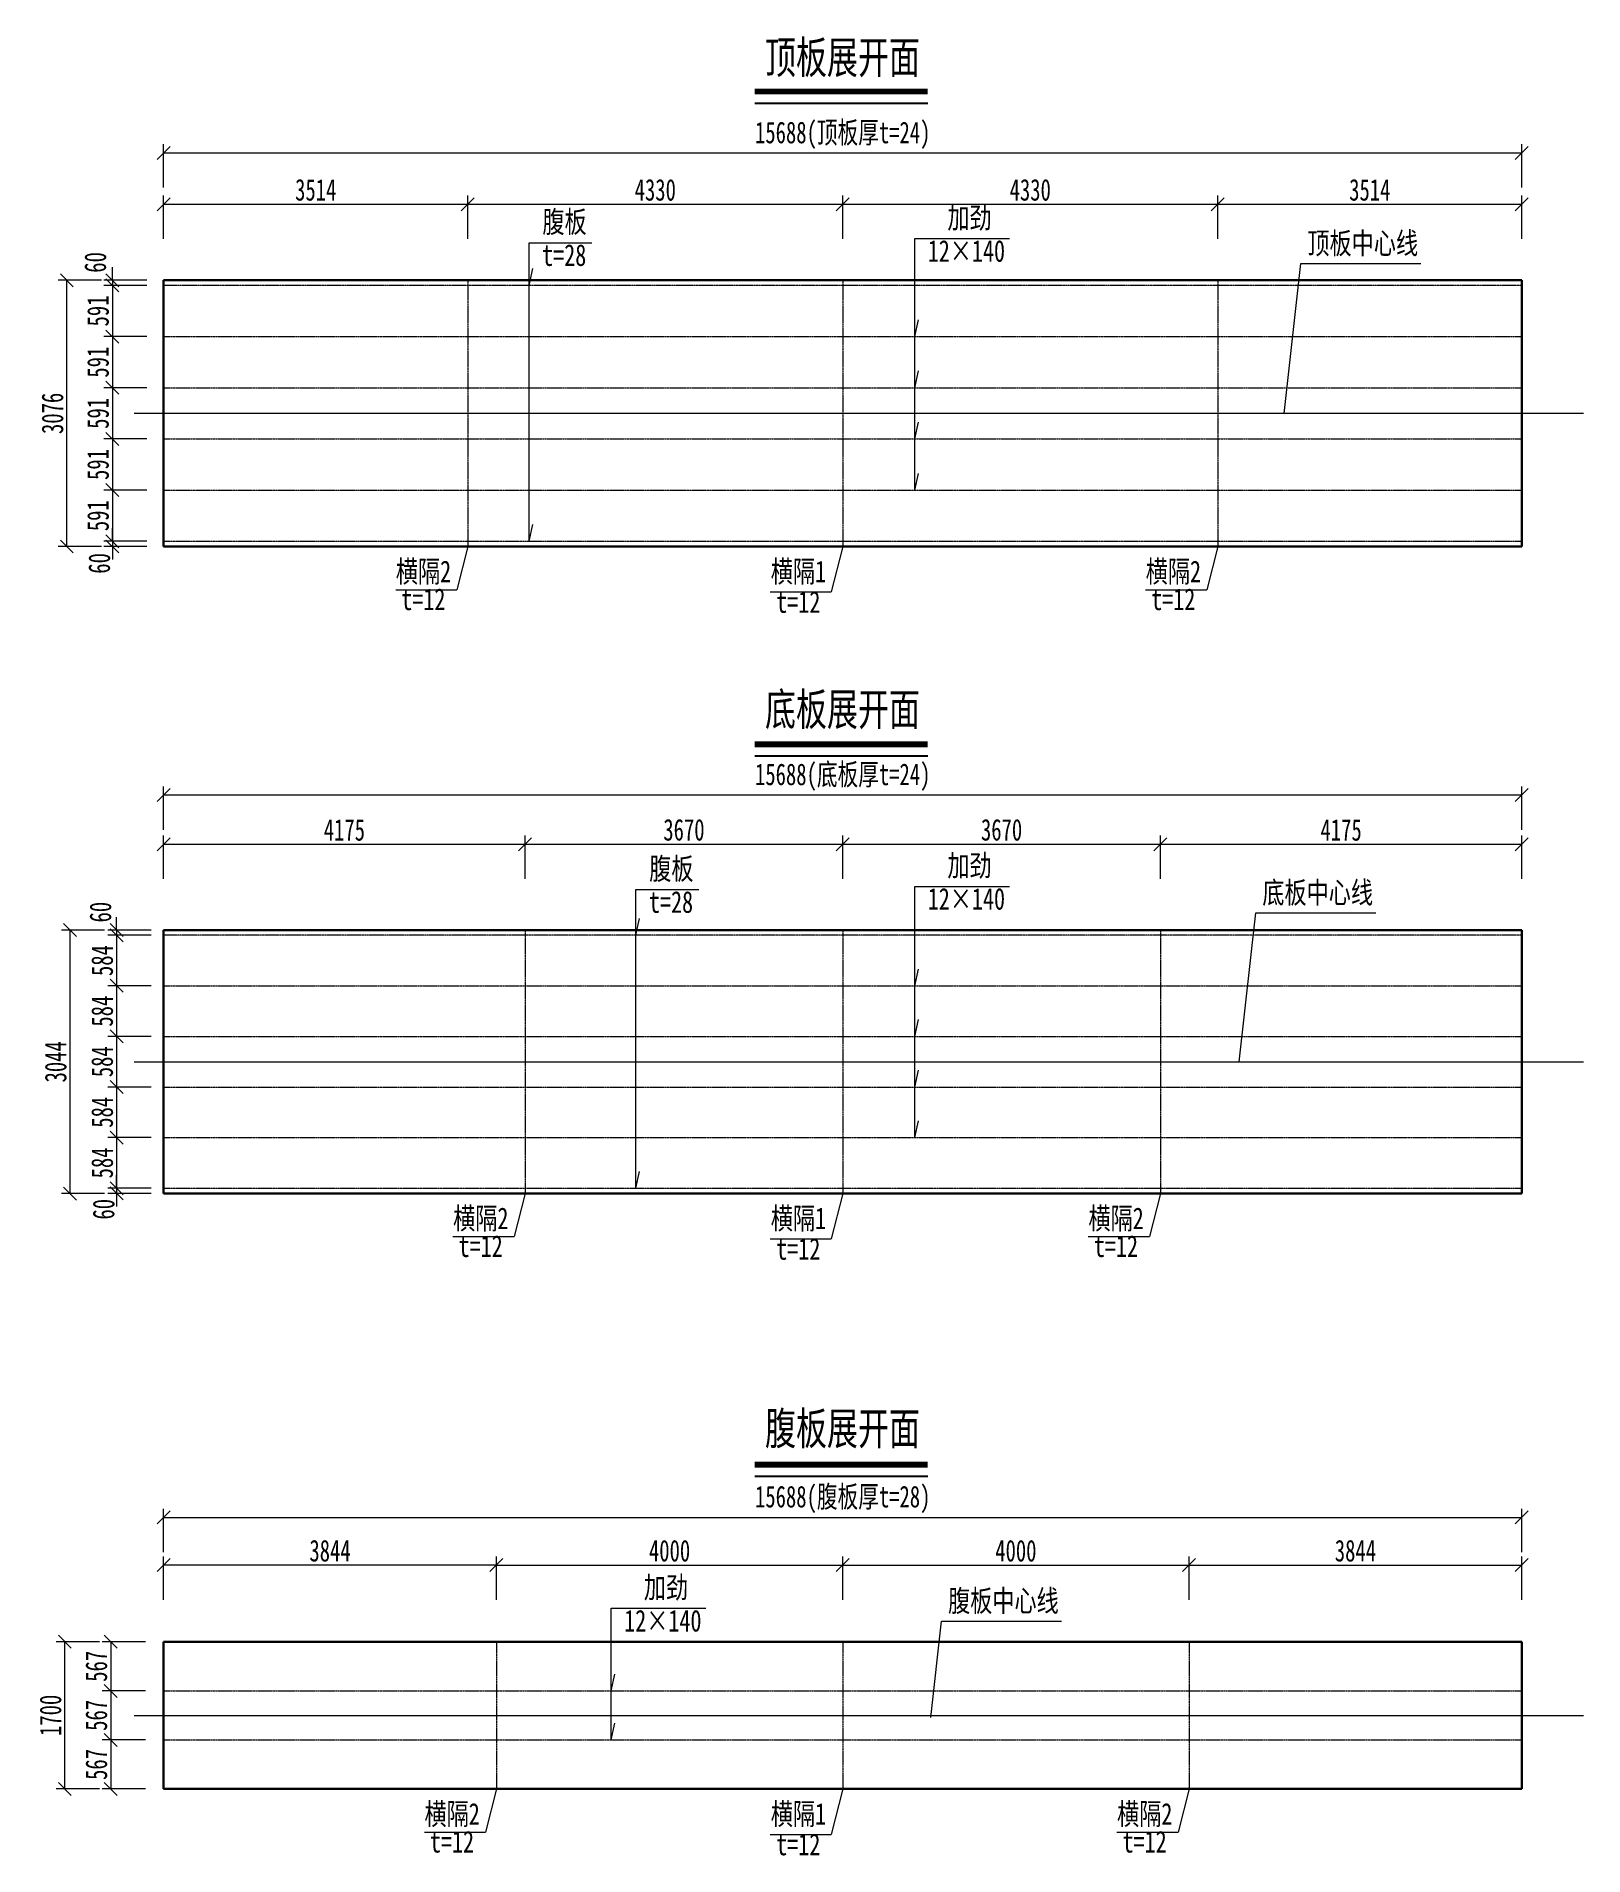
# Model space of a CAD drawing. Header units: millimetres. Extents: x -358959 to 47, y -122282 to 697692.
# Drawn here: x -191402 to -173530, y -17889 to 3127 of the extents above; entities that cross this region are included whole.
import ezdxf
from ezdxf.enums import TextEntityAlignment as Align

# ---------------------------------------------------------------- set-up
doc = ezdxf.new("R2010")
doc.units = ezdxf.units.MM
doc.header["$LTSCALE"] = 2
doc.header["$PDMODE"] = 34
doc.linetypes.add('CENTER2', pattern=[28.575, 19.05, -3.175, 3.175, -3.175])
doc.linetypes.add('DASHED', pattern=[0.75, 0.5, -0.25])
doc.layers.get('Defpoints').update_dxf_attribs({"color": 8, "lineweight": 9})
for name, color, linetype, lineweight in [('中心线', 7, 'CENTER2', 15), ('标注', 4, 'Continuous', 13), ('标注线及字体', 2, 'Continuous', 15), ('桥 构造粗实', 1, 'Continuous', 30), ('虚线', 4, 'DASHED', 15)]:
    doc.layers.add(name, color=color, linetype=linetype, lineweight=lineweight)
doc.styles.add('111', font='仿宋_GB2312.ttf', dxfattribs={"width": 0.7})
doc.styles.add('BM_Anno', font='仿宋_GB2312.ttf', dxfattribs={"width": 0.85})
doc.dimstyles.new('200', dxfattribs={"dimscale": 0, "dimtxt": 2.5, "dimasz": 1.5, "dimexe": 1, "dimexo": 1, "dimgap": 0.4, "dimtad": 1, "dimdec": 0, "dimdsep": 46, "dimtxsty": '111', "dimblk": 'OBLIQUE', "dimcen": 0, "dimclrd": 256, "dimclre": 256, "dimclrt": 256, "dimadec": 4, "dimazin": 0, "dimtfac": 1, "dimtdec": 0, "dimtmove": 2, "dimatfit": 3, "dimfxl": 4, "dimfxlon": 1, "dimtolj": 1, "dimlwd": -1, "dimlwe": -1, "dimarcsym": 0})

msp = doc.modelspace()

# ---------------------------------------------------------------- texts
at = {"layer": '标注', "linetype": 'DASHED', "style": 'BM_Anno', "width": 0.75}
for s, p in [('腹板', (-185557.2, 785.4)), ('加劲', (-180879.3, 833.3)), ('顶板中心线', (-176720.8, 538)), ('t=28', (-185560.3, 400.4)), ('12×140', (-181106, 448.3)), ('横隔2', (-187250.2, -3253.8)), ('横隔1', (-182919.2, -3253.8)), ('横隔2', (-178588.2, -3253.8)), ('t=12', (-187187.3, -3575.4)), ('t=12', (-182856.3, -3606.9)), ('t=12', (-178525.3, -3575.4)), ('加劲', (-180879.3, -6651.2)), ('腹板', (-184323.1, -6687.8)), ('12×140', (-181106, -7036.3)), ('底板中心线', (-177241.4, -6963.1)), ('t=28', (-184326.2, -7072.8)), ('横隔2', (-186588.2, -10727)), ('横隔1', (-182919.2, -10727)), ('横隔2', (-179250.2, -10727)), ('t=12', (-186525.3, -11048.6)), ('t=12', (-182856.3, -11080.1)), ('t=12', (-179187.3, -11048.6)), ('加劲', (-184385.7, -14990.4)), ('腹板中心线', (-180871.5, -15145.1)), ('12×140', (-184612.4, -15375.4)), ('横隔2', (-186919.2, -17607)), ('横隔1', (-182919.2, -17607)), ('横隔2', (-178919.2, -17607)), ('t=12', (-186856.3, -17928.7)), ('t=12', (-182856.3, -17960.1)), ('t=12', (-178856.3, -17928.7))]:
    msp.add_text(s, height=250, dxfattribs=at).set_placement(p, align=Align.BOTTOM_LEFT)
at = {"layer": '标注线及字体', "color": 0, "style": '111', "width": 0.7}
for s, p in [('顶板展开面', (-182091.1, 2890.7)), ('底板展开面', (-182091.1, -4639.6)), ('腹板展开面', (-182091.1, -12948))]:
    msp.add_text(s, height=375, dxfattribs=at).set_placement(p, align=Align.MIDDLE)

# ---------------------------------------------------------------- blocks, each defined once
blk = doc.blocks.new('_Oblique')
at = {"color": 0, "linetype": 'ByBlock', "lineweight": -2}
blk.add_line((-0.5, -0.5), (0.5, 0.5), dxfattribs=at)
blk = doc.blocks.new('*D91')
at = {"layer": 'Defpoints', "color": 0, "ltscale": 5, "transparency": 16777216}
for p in [(-190524, 250), (-189932, 310), (-189932, 250)]:
    blk.add_point(p, dxfattribs=at)
at = {"layer": '标注', "ltscale": 5, "transparency": 16777216}
for p, q in [((-190524, 310), (-190524, 460)), ((-190124, 310), (-190624, 310)), ((-190124, 250), (-190624, 250)), ((-190524, 310), (-190524, 250)), ((-190524, 250), (-190524, 100))]:
    blk.add_line(p, q, dxfattribs=at)
at = {"layer": '标注', "ltscale": 5, "transparency": 16777216, "xscale": 149.9999999999999, "yscale": 149.9999999999999, "zscale": 149.9999999999999}
for p, rotation in [((-190524, 310), 270), ((-190524, 250), 90)]:
    blk.add_blockref('_Oblique', p, dxfattribs=dict(at, rotation=rotation))
at = {"layer": '标注', "ltscale": 5, "transparency": 16777216, "insert": (-190720, 516), "char_height": 250, "attachment_point": 5, "rotation": 90, "style": '111'}
blk.add_mtext('\\A1;60', dxfattribs=at)
blk = doc.blocks.new('*D92')
at = {"layer": 'Defpoints', "color": 0, "ltscale": 5, "transparency": 16777216}
for p in [(-189932, -932), (-190524, -1523), (-189932, -1523)]:
    blk.add_point(p, dxfattribs=at)
at = {"layer": '标注', "ltscale": 5, "transparency": 16777216}
for p, q in [((-190124, -932), (-190624, -932)), ((-190524, -932), (-190524, -1523)), ((-190124, -1523), (-190624, -1523))]:
    blk.add_line(p, q, dxfattribs=at)
at = {"layer": '标注', "ltscale": 5, "transparency": 16777216, "xscale": 149.9999999999999, "yscale": 149.9999999999999, "zscale": 149.9999999999999}
for p, rotation in [((-190524, -932), 90), ((-190524, -1523), 270)]:
    blk.add_blockref('_Oblique', p, dxfattribs=dict(at, rotation=rotation))
at = {"layer": '标注', "ltscale": 5, "transparency": 16777216, "insert": (-190689, -1228), "char_height": 250, "attachment_point": 5, "rotation": 90, "style": '111'}
blk.add_mtext('\\A1;591', dxfattribs=at)
blk = doc.blocks.new('*D93')
at = {"layer": 'Defpoints', "color": 0, "ltscale": 5, "transparency": 16777216}
for p in [(-189932, -1523), (-190524, -2115), (-189932, -2115)]:
    blk.add_point(p, dxfattribs=at)
at = {"layer": '标注', "ltscale": 5, "transparency": 16777216}
for p, q in [((-190124, -1523), (-190624, -1523)), ((-190524, -1523), (-190524, -2115)), ((-190124, -2115), (-190624, -2115))]:
    blk.add_line(p, q, dxfattribs=at)
at = {"layer": '标注', "ltscale": 5, "transparency": 16777216, "xscale": 149.9999999999999, "yscale": 149.9999999999999, "zscale": 149.9999999999999}
for p, rotation in [((-190524, -1523), 90), ((-190524, -2115), 270)]:
    blk.add_blockref('_Oblique', p, dxfattribs=dict(at, rotation=rotation))
at = {"layer": '标注', "ltscale": 5, "transparency": 16777216, "insert": (-190689, -1819), "char_height": 250, "attachment_point": 5, "rotation": 90, "style": '111'}
blk.add_mtext('\\A1;591', dxfattribs=at)
blk = doc.blocks.new('*D94')
at = {"layer": 'Defpoints', "color": 0, "ltscale": 5, "transparency": 16777216}
for p in [(-189932, -2115), (-190524, -2706), (-189932, -2706)]:
    blk.add_point(p, dxfattribs=at)
at = {"layer": '标注', "ltscale": 5, "transparency": 16777216}
for p, q in [((-190124, -2115), (-190624, -2115)), ((-190524, -2115), (-190524, -2706)), ((-190124, -2706), (-190624, -2706))]:
    blk.add_line(p, q, dxfattribs=at)
at = {"layer": '标注', "ltscale": 5, "transparency": 16777216, "xscale": 149.9999999999999, "yscale": 149.9999999999999, "zscale": 149.9999999999999}
for p, rotation in [((-190524, -2115), 90), ((-190524, -2706), 270)]:
    blk.add_blockref('_Oblique', p, dxfattribs=dict(at, rotation=rotation))
at = {"layer": '标注', "ltscale": 5, "transparency": 16777216, "insert": (-190689, -2410), "char_height": 250, "attachment_point": 5, "rotation": 90, "style": '111'}
blk.add_mtext('\\A1;591', dxfattribs=at)
blk = doc.blocks.new('*D95')
at = {"layer": 'Defpoints', "color": 0, "ltscale": 5, "transparency": 16777216}
for p in [(-189932, -2706), (-190524, -2766), (-189932, -2766)]:
    blk.add_point(p, dxfattribs=at)
at = {"layer": '标注', "ltscale": 5, "transparency": 16777216}
for p, q in [((-190124, -2706), (-190624, -2706)), ((-190524, -2706), (-190524, -2556)), ((-190524, -2706), (-190524, -2766)), ((-190124, -2766), (-190624, -2766)), ((-190524, -2766), (-190524, -2916))]:
    blk.add_line(p, q, dxfattribs=at)
at = {"layer": '标注', "ltscale": 5, "transparency": 16777216, "xscale": 149.9999999999999, "yscale": 149.9999999999999, "zscale": 149.9999999999999}
for p, rotation in [((-190524, -2706), 270), ((-190524, -2766), 90)]:
    blk.add_blockref('_Oblique', p, dxfattribs=dict(at, rotation=rotation))
at = {"layer": '标注', "ltscale": 5, "transparency": 16777216, "insert": (-190674, -2961), "char_height": 250, "attachment_point": 5, "rotation": 90, "style": '111'}
blk.add_mtext('\\A1;60', dxfattribs=at)
blk = doc.blocks.new('*D96')
at = {"layer": 'Defpoints', "color": 0, "ltscale": 5, "transparency": 16777216}
for p in [(-191050, 310), (-189932, 310), (-189932, -2766)]:
    blk.add_point(p, dxfattribs=at)
at = {"layer": '标注', "ltscale": 5, "transparency": 16777216}
for p, q in [((-190650, 310), (-191150, 310)), ((-191050, -2766), (-191050, 310)), ((-190650, -2766), (-191150, -2766))]:
    blk.add_line(p, q, dxfattribs=at)
at = {"layer": '标注', "ltscale": 5, "transparency": 16777216, "xscale": 149.9999999999999, "yscale": 149.9999999999999, "zscale": 149.9999999999999}
for p, rotation in [((-191050, 310), 90), ((-191050, -2766), 270)]:
    blk.add_blockref('_Oblique', p, dxfattribs=dict(at, rotation=rotation))
at = {"layer": '标注', "ltscale": 5, "transparency": 16777216, "insert": (-191215, -1228), "char_height": 250, "attachment_point": 5, "rotation": 90, "style": '111'}
blk.add_mtext('\\A1;3076', dxfattribs=at)
blk = doc.blocks.new('*D97')
at = {"layer": 'Defpoints', "color": 0, "ltscale": 5, "transparency": 16777216}
for p in [(-186419, 1188), (-189932, 17), (-186419, 17)]:
    blk.add_point(p, dxfattribs=at)
at = {"layer": '标注', "ltscale": 5, "transparency": 16777216}
for p, q in [((-189932, 788), (-189932, 1288)), ((-186419, 788), (-186419, 1288)), ((-189932, 1188), (-186419, 1188))]:
    blk.add_line(p, q, dxfattribs=at)
at = {"layer": '标注', "ltscale": 5, "transparency": 16777216, "xscale": 149.9999999999999, "yscale": 149.9999999999999, "zscale": 149.9999999999999, "rotation": 180}
blk.add_blockref('_Oblique', (-189932, 1188), dxfattribs=at)
at = {"layer": '标注', "ltscale": 5, "transparency": 16777216, "xscale": 149.9999999999999, "yscale": 149.9999999999999, "zscale": 149.9999999999999}
blk.add_blockref('_Oblique', (-186419, 1188), dxfattribs=at)
at = {"layer": '标注', "ltscale": 5, "transparency": 16777216, "insert": (-188175, 1353), "char_height": 250, "attachment_point": 5, "style": '111'}
blk.add_mtext('\\A1;3514', dxfattribs=at)
blk = doc.blocks.new('*D98')
at = {"layer": 'Defpoints', "color": 0, "ltscale": 5, "transparency": 16777216}
for p in [(-182088, 1188), (-186419, 16), (-182088, -223)]:
    blk.add_point(p, dxfattribs=at)
at = {"layer": '标注', "ltscale": 5, "transparency": 16777216}
for p, q in [((-186419, 788), (-186419, 1288)), ((-182088, 788), (-182088, 1288)), ((-186419, 1188), (-182088, 1188))]:
    blk.add_line(p, q, dxfattribs=at)
at = {"layer": '标注', "ltscale": 5, "transparency": 16777216, "xscale": 149.9999999999999, "yscale": 149.9999999999999, "zscale": 149.9999999999999, "rotation": 180}
blk.add_blockref('_Oblique', (-186419, 1188), dxfattribs=at)
at = {"layer": '标注', "ltscale": 5, "transparency": 16777216, "xscale": 149.9999999999999, "yscale": 149.9999999999999, "zscale": 149.9999999999999}
blk.add_blockref('_Oblique', (-182088, 1188), dxfattribs=at)
at = {"layer": '标注', "ltscale": 5, "transparency": 16777216, "insert": (-184253, 1353), "char_height": 250, "attachment_point": 5, "style": '111'}
blk.add_mtext('\\A1;4330', dxfattribs=at)
blk = doc.blocks.new('*D99')
at = {"layer": 'Defpoints', "color": 0, "ltscale": 5, "transparency": 16777216}
for p in [(-177757, 1188), (-182088, 10), (-177757, 10)]:
    blk.add_point(p, dxfattribs=at)
at = {"layer": '标注', "ltscale": 5, "transparency": 16777216}
for p, q in [((-182088, 788), (-182088, 1288)), ((-177757, 788), (-177757, 1288)), ((-182088, 1188), (-177757, 1188))]:
    blk.add_line(p, q, dxfattribs=at)
at = {"layer": '标注', "ltscale": 5, "transparency": 16777216, "xscale": 149.9999999999999, "yscale": 149.9999999999999, "zscale": 149.9999999999999, "rotation": 180}
blk.add_blockref('_Oblique', (-182088, 1188), dxfattribs=at)
at = {"layer": '标注', "ltscale": 5, "transparency": 16777216, "xscale": 149.9999999999999, "yscale": 149.9999999999999, "zscale": 149.9999999999999}
blk.add_blockref('_Oblique', (-177757, 1188), dxfattribs=at)
at = {"layer": '标注', "ltscale": 5, "transparency": 16777216, "insert": (-179922, 1353), "char_height": 250, "attachment_point": 5, "style": '111'}
blk.add_mtext('\\A1;4330', dxfattribs=at)
blk = doc.blocks.new('*D100')
at = {"layer": 'Defpoints', "color": 0, "ltscale": 5, "transparency": 16777216}
for p in [(-174244, 1188), (-177757, 10), (-174244, 10)]:
    blk.add_point(p, dxfattribs=at)
at = {"layer": '标注', "ltscale": 5, "transparency": 16777216}
for p, q in [((-177757, 788), (-177757, 1288)), ((-174244, 788), (-174244, 1288)), ((-177757, 1188), (-174244, 1188))]:
    blk.add_line(p, q, dxfattribs=at)
at = {"layer": '标注', "ltscale": 5, "transparency": 16777216, "xscale": 149.9999999999999, "yscale": 149.9999999999999, "zscale": 149.9999999999999, "rotation": 180}
blk.add_blockref('_Oblique', (-177757, 1188), dxfattribs=at)
at = {"layer": '标注', "ltscale": 5, "transparency": 16777216, "xscale": 149.9999999999999, "yscale": 149.9999999999999, "zscale": 149.9999999999999}
blk.add_blockref('_Oblique', (-174244, 1188), dxfattribs=at)
at = {"layer": '标注', "ltscale": 5, "transparency": 16777216, "insert": (-176000, 1353), "char_height": 250, "attachment_point": 5, "style": '111'}
blk.add_mtext('\\A1;3514', dxfattribs=at)
blk = doc.blocks.new('*D101')
at = {"layer": 'Defpoints', "color": 0, "ltscale": 5, "transparency": 16777216}
for p in [(-190476, -7257), (-189932, -7197), (-189932, -7257)]:
    blk.add_point(p, dxfattribs=at)
at = {"layer": '标注', "ltscale": 5, "transparency": 16777216}
for p, q in [((-190476, -7197), (-190476, -7047)), ((-190076, -7197), (-190576, -7197)), ((-190076, -7257), (-190576, -7257)), ((-190476, -7197), (-190476, -7257)), ((-190476, -7257), (-190476, -7407))]:
    blk.add_line(p, q, dxfattribs=at)
at = {"layer": '标注', "ltscale": 5, "transparency": 16777216, "xscale": 149.9999999999999, "yscale": 149.9999999999999, "zscale": 149.9999999999999}
for p, rotation in [((-190476, -7197), 270), ((-190476, -7257), 90)]:
    blk.add_blockref('_Oblique', p, dxfattribs=dict(at, rotation=rotation))
at = {"layer": '标注', "ltscale": 5, "transparency": 16777216, "insert": (-190661, -6990), "char_height": 250, "attachment_point": 5, "rotation": 90, "style": '111'}
blk.add_mtext('\\A1;60', dxfattribs=at)
blk = doc.blocks.new('*D102')
at = {"layer": 'Defpoints', "color": 0, "ltscale": 5, "transparency": 16777216}
for p in [(-189932, -7257), (-190476, -7841), (-189932, -7841)]:
    blk.add_point(p, dxfattribs=at)
at = {"layer": '标注', "ltscale": 5, "transparency": 16777216}
for p, q in [((-190076, -7257), (-190576, -7257)), ((-190476, -7257), (-190476, -7841)), ((-190076, -7841), (-190576, -7841))]:
    blk.add_line(p, q, dxfattribs=at)
at = {"layer": '标注', "ltscale": 5, "transparency": 16777216, "xscale": 149.9999999999999, "yscale": 149.9999999999999, "zscale": 149.9999999999999}
for p, rotation in [((-190476, -7257), 90), ((-190476, -7841), 270)]:
    blk.add_blockref('_Oblique', p, dxfattribs=dict(at, rotation=rotation))
at = {"layer": '标注', "ltscale": 5, "transparency": 16777216, "insert": (-190641, -7549), "char_height": 250, "attachment_point": 5, "rotation": 90, "style": '111'}
blk.add_mtext('\\A1;584', dxfattribs=at)
blk = doc.blocks.new('*D103')
at = {"layer": 'Defpoints', "color": 0, "ltscale": 5, "transparency": 16777216}
for p in [(-189932, -9010), (-190476, -9595), (-189932, -9595)]:
    blk.add_point(p, dxfattribs=at)
at = {"layer": '标注', "ltscale": 5, "transparency": 16777216}
for p, q in [((-190076, -9010), (-190576, -9010)), ((-190476, -9010), (-190476, -9595)), ((-190076, -9595), (-190576, -9595))]:
    blk.add_line(p, q, dxfattribs=at)
at = {"layer": '标注', "ltscale": 5, "transparency": 16777216, "xscale": 149.9999999999999, "yscale": 149.9999999999999, "zscale": 149.9999999999999}
for p, rotation in [((-190476, -9010), 90), ((-190476, -9595), 270)]:
    blk.add_blockref('_Oblique', p, dxfattribs=dict(at, rotation=rotation))
at = {"layer": '标注', "ltscale": 5, "transparency": 16777216, "insert": (-190641, -9302), "char_height": 250, "attachment_point": 5, "rotation": 90, "style": '111'}
blk.add_mtext('\\A1;584', dxfattribs=at)
blk = doc.blocks.new('*D104')
at = {"layer": 'Defpoints', "color": 0, "ltscale": 5, "transparency": 16777216}
for p in [(-189932, -9595), (-190476, -10179), (-189932, -10179)]:
    blk.add_point(p, dxfattribs=at)
at = {"layer": '标注', "ltscale": 5, "transparency": 16777216}
for p, q in [((-190076, -9595), (-190576, -9595)), ((-190476, -9595), (-190476, -10179)), ((-190076, -10179), (-190576, -10179))]:
    blk.add_line(p, q, dxfattribs=at)
at = {"layer": '标注', "ltscale": 5, "transparency": 16777216, "xscale": 149.9999999999999, "yscale": 149.9999999999999, "zscale": 149.9999999999999}
for p, rotation in [((-190476, -9595), 90), ((-190476, -10179), 270)]:
    blk.add_blockref('_Oblique', p, dxfattribs=dict(at, rotation=rotation))
at = {"layer": '标注', "ltscale": 5, "transparency": 16777216, "insert": (-190641, -9887), "char_height": 250, "attachment_point": 5, "rotation": 90, "style": '111'}
blk.add_mtext('\\A1;584', dxfattribs=at)
blk = doc.blocks.new('*D105')
at = {"layer": 'Defpoints', "color": 0, "ltscale": 5, "transparency": 16777216}
for p in [(-190476, -10239), (-189932, -10179), (-189932, -10239)]:
    blk.add_point(p, dxfattribs=at)
at = {"layer": '标注', "ltscale": 5, "transparency": 16777216}
for p, q in [((-190476, -10179), (-190476, -10029)), ((-190076, -10179), (-190576, -10179)), ((-190076, -10239), (-190576, -10239)), ((-190476, -10179), (-190476, -10239)), ((-190476, -10239), (-190476, -10389))]:
    blk.add_line(p, q, dxfattribs=at)
at = {"layer": '标注', "ltscale": 5, "transparency": 16777216, "xscale": 149.9999999999999, "yscale": 149.9999999999999, "zscale": 149.9999999999999}
for p, rotation in [((-190476, -10179), 270), ((-190476, -10239), 90)]:
    blk.add_blockref('_Oblique', p, dxfattribs=dict(at, rotation=rotation))
at = {"layer": '标注', "ltscale": 5, "transparency": 16777216, "insert": (-190624, -10422), "char_height": 250, "attachment_point": 5, "rotation": 90, "style": '111'}
blk.add_mtext('\\A1;60', dxfattribs=at)
blk = doc.blocks.new('*D106')
at = {"layer": 'Defpoints', "color": 0, "ltscale": 5, "transparency": 16777216}
for p in [(-191013, -7197), (-189932, -7197), (-189932, -10241)]:
    blk.add_point(p, dxfattribs=at)
at = {"layer": '标注', "ltscale": 5, "transparency": 16777216}
for p, q in [((-190613, -7197), (-191113, -7197)), ((-191013, -10241), (-191013, -7197)), ((-190613, -10241), (-191113, -10241))]:
    blk.add_line(p, q, dxfattribs=at)
at = {"layer": '标注', "ltscale": 5, "transparency": 16777216, "xscale": 149.9999999999999, "yscale": 149.9999999999999, "zscale": 149.9999999999999}
for p, rotation in [((-191013, -7197), 90), ((-191013, -10241), 270)]:
    blk.add_blockref('_Oblique', p, dxfattribs=dict(at, rotation=rotation))
at = {"layer": '标注', "ltscale": 5, "transparency": 16777216, "insert": (-191178, -8719), "char_height": 250, "attachment_point": 5, "rotation": 90, "style": '111'}
blk.add_mtext('\\A1;3044', dxfattribs=at)
blk = doc.blocks.new('*D107')
at = {"layer": 'Defpoints', "color": 0, "ltscale": 5, "transparency": 16777216}
for p in [(-185757, -6206), (-189932, -7524), (-185757, -7524)]:
    blk.add_point(p, dxfattribs=at)
at = {"layer": '标注', "ltscale": 5, "transparency": 16777216}
for p, q in [((-189932, -6606), (-189932, -6106)), ((-189932, -6206), (-185757, -6206)), ((-185757, -6606), (-185757, -6106))]:
    blk.add_line(p, q, dxfattribs=at)
at = {"layer": '标注', "ltscale": 5, "transparency": 16777216, "xscale": 149.9999999999999, "yscale": 149.9999999999999, "zscale": 149.9999999999999, "rotation": 180}
blk.add_blockref('_Oblique', (-189932, -6206), dxfattribs=at)
at = {"layer": '标注', "ltscale": 5, "transparency": 16777216, "xscale": 149.9999999999999, "yscale": 149.9999999999999, "zscale": 149.9999999999999}
blk.add_blockref('_Oblique', (-185757, -6206), dxfattribs=at)
at = {"layer": '标注', "ltscale": 5, "transparency": 16777216, "insert": (-187844, -6041), "char_height": 250, "attachment_point": 5, "style": '111'}
blk.add_mtext('\\A1;4175', dxfattribs=at)
blk = doc.blocks.new('*D108')
at = {"layer": 'Defpoints', "color": 0, "ltscale": 5, "transparency": 16777216}
for p in [(-182088, -6205), (-185757, -7524), (-182088, -7524)]:
    blk.add_point(p, dxfattribs=at)
at = {"layer": '标注', "ltscale": 5, "transparency": 16777216}
for p, q in [((-185757, -6605), (-185757, -6105)), ((-185757, -6205), (-182088, -6205)), ((-182088, -6605), (-182088, -6105))]:
    blk.add_line(p, q, dxfattribs=at)
at = {"layer": '标注', "ltscale": 5, "transparency": 16777216, "xscale": 149.9999999999999, "yscale": 149.9999999999999, "zscale": 149.9999999999999, "rotation": 180}
blk.add_blockref('_Oblique', (-185757, -6205), dxfattribs=at)
at = {"layer": '标注', "ltscale": 5, "transparency": 16777216, "xscale": 149.9999999999999, "yscale": 149.9999999999999, "zscale": 149.9999999999999}
blk.add_blockref('_Oblique', (-182088, -6205), dxfattribs=at)
at = {"layer": '标注', "ltscale": 5, "transparency": 16777216, "insert": (-183922, -6040), "char_height": 250, "attachment_point": 5, "style": '111'}
blk.add_mtext('\\A1;3670', dxfattribs=at)
blk = doc.blocks.new('*D109')
at = {"layer": 'Defpoints', "color": 0, "ltscale": 5, "transparency": 16777216}
for p in [(-178419, -6205), (-182088, -7524), (-178419, -7524)]:
    blk.add_point(p, dxfattribs=at)
at = {"layer": '标注', "ltscale": 5, "transparency": 16777216}
for p, q in [((-182088, -6605), (-182088, -6105)), ((-182088, -6205), (-178419, -6205)), ((-178419, -6605), (-178419, -6105))]:
    blk.add_line(p, q, dxfattribs=at)
at = {"layer": '标注', "ltscale": 5, "transparency": 16777216, "xscale": 149.9999999999999, "yscale": 149.9999999999999, "zscale": 149.9999999999999, "rotation": 180}
blk.add_blockref('_Oblique', (-182088, -6205), dxfattribs=at)
at = {"layer": '标注', "ltscale": 5, "transparency": 16777216, "xscale": 149.9999999999999, "yscale": 149.9999999999999, "zscale": 149.9999999999999}
blk.add_blockref('_Oblique', (-178419, -6205), dxfattribs=at)
at = {"layer": '标注', "ltscale": 5, "transparency": 16777216, "insert": (-180253, -6040), "char_height": 250, "attachment_point": 5, "style": '111'}
blk.add_mtext('\\A1;3670', dxfattribs=at)
blk = doc.blocks.new('*D110')
at = {"layer": 'Defpoints', "color": 0, "ltscale": 5, "transparency": 16777216}
for p in [(-174244, -6206), (-178419, -7524), (-174244, -7524)]:
    blk.add_point(p, dxfattribs=at)
at = {"layer": '标注', "ltscale": 5, "transparency": 16777216}
for p, q in [((-178419, -6606), (-178419, -6106)), ((-178419, -6206), (-174244, -6206)), ((-174244, -6606), (-174244, -6106))]:
    blk.add_line(p, q, dxfattribs=at)
at = {"layer": '标注', "ltscale": 5, "transparency": 16777216, "xscale": 149.9999999999999, "yscale": 149.9999999999999, "zscale": 149.9999999999999, "rotation": 180}
blk.add_blockref('_Oblique', (-178419, -6206), dxfattribs=at)
at = {"layer": '标注', "ltscale": 5, "transparency": 16777216, "xscale": 149.9999999999999, "yscale": 149.9999999999999, "zscale": 149.9999999999999}
blk.add_blockref('_Oblique', (-174244, -6206), dxfattribs=at)
at = {"layer": '标注', "ltscale": 5, "transparency": 16777216, "insert": (-176331, -6041), "char_height": 250, "attachment_point": 5, "style": '111'}
blk.add_mtext('\\A1;4175', dxfattribs=at)
blk = doc.blocks.new('*D111')
at = {"layer": 'Defpoints', "color": 0, "ltscale": 5, "transparency": 16777216}
for p in [(-189932, -5638), (-189932, -7197), (-174244, -7197)]:
    blk.add_point(p, dxfattribs=at)
at = {"layer": '标注', "ltscale": 5, "transparency": 16777216}
for p, q in [((-189932, -6038), (-189932, -5538)), ((-174244, -5638), (-189932, -5638)), ((-174244, -6038), (-174244, -5538))]:
    blk.add_line(p, q, dxfattribs=at)
at = {"layer": '标注', "ltscale": 5, "transparency": 16777216, "xscale": 149.9999999999999, "yscale": 149.9999999999999, "zscale": 149.9999999999999, "rotation": 180}
blk.add_blockref('_Oblique', (-189932, -5638), dxfattribs=at)
at = {"layer": '标注', "ltscale": 5, "transparency": 16777216, "xscale": 149.9999999999999, "yscale": 149.9999999999999, "zscale": 149.9999999999999}
blk.add_blockref('_Oblique', (-174244, -5638), dxfattribs=at)
at = {"layer": '标注', "ltscale": 5, "transparency": 16777216, "insert": (-182088, -5431), "char_height": 250, "attachment_point": 5, "style": '111'}
blk.add_mtext('\\A1;15688(底板厚t=24)', dxfattribs=at)
blk = doc.blocks.new('*D112')
at = {"layer": 'Defpoints', "color": 0, "ltscale": 5, "transparency": 16777216}
for p in [(-189932, -15419), (-190543, -15986), (-189932, -15986)]:
    blk.add_point(p, dxfattribs=at)
at = {"layer": '标注', "ltscale": 5, "transparency": 16777216}
for p, q in [((-190143, -15419), (-190643, -15419)), ((-190543, -15419), (-190543, -15986)), ((-190143, -15986), (-190643, -15986))]:
    blk.add_line(p, q, dxfattribs=at)
at = {"layer": '标注', "ltscale": 5, "transparency": 16777216, "xscale": 149.9999999999999, "yscale": 149.9999999999999, "zscale": 149.9999999999999}
for p, rotation in [((-190543, -15419), 90), ((-190543, -15986), 270)]:
    blk.add_blockref('_Oblique', p, dxfattribs=dict(at, rotation=rotation))
at = {"layer": '标注', "ltscale": 5, "transparency": 16777216, "insert": (-190708, -15702), "char_height": 250, "attachment_point": 5, "rotation": 90, "style": '111'}
blk.add_mtext('\\A1;567', dxfattribs=at)
blk = doc.blocks.new('*D113')
at = {"layer": 'Defpoints', "color": 0, "ltscale": 5, "transparency": 16777216}
for p in [(-189932, -16552), (-190543, -17119), (-189932, -17119)]:
    blk.add_point(p, dxfattribs=at)
at = {"layer": '标注', "ltscale": 5, "transparency": 16777216}
for p, q in [((-190143, -16552), (-190643, -16552)), ((-190543, -16552), (-190543, -17119)), ((-190143, -17119), (-190643, -17119))]:
    blk.add_line(p, q, dxfattribs=at)
at = {"layer": '标注', "ltscale": 5, "transparency": 16777216, "xscale": 149.9999999999999, "yscale": 149.9999999999999, "zscale": 149.9999999999999}
for p, rotation in [((-190543, -16552), 90), ((-190543, -17119), 270)]:
    blk.add_blockref('_Oblique', p, dxfattribs=dict(at, rotation=rotation))
at = {"layer": '标注', "ltscale": 5, "transparency": 16777216, "insert": (-190708, -16836), "char_height": 250, "attachment_point": 5, "rotation": 90, "style": '111'}
blk.add_mtext('\\A1;567', dxfattribs=at)
blk = doc.blocks.new('*D114')
at = {"layer": 'Defpoints', "color": 0, "ltscale": 5, "transparency": 16777216}
for p in [(-191073, -15419), (-189932, -15419), (-189932, -17119)]:
    blk.add_point(p, dxfattribs=at)
at = {"layer": '标注', "ltscale": 5, "transparency": 16777216}
for p, q in [((-190673, -15419), (-191173, -15419)), ((-191073, -17119), (-191073, -15419)), ((-190673, -17119), (-191173, -17119))]:
    blk.add_line(p, q, dxfattribs=at)
at = {"layer": '标注', "ltscale": 5, "transparency": 16777216, "xscale": 149.9999999999999, "yscale": 149.9999999999999, "zscale": 149.9999999999999}
for p, rotation in [((-191073, -15419), 90), ((-191073, -17119), 270)]:
    blk.add_blockref('_Oblique', p, dxfattribs=dict(at, rotation=rotation))
at = {"layer": '标注', "ltscale": 5, "transparency": 16777216, "insert": (-191238, -16269), "char_height": 250, "attachment_point": 5, "rotation": 90, "style": '111'}
blk.add_mtext('\\A1;1700', dxfattribs=at)
blk = doc.blocks.new('*D115')
at = {"layer": 'Defpoints', "color": 0, "ltscale": 5, "transparency": 16777216}
for p in [(-182088, -14533), (-186088, -15419), (-182088, -15419)]:
    blk.add_point(p, dxfattribs=at)
at = {"layer": '标注', "ltscale": 5, "transparency": 16777216}
for p, q in [((-186088, -14933), (-186088, -14433)), ((-182088, -14933), (-182088, -14433)), ((-186088, -14533), (-182088, -14533))]:
    blk.add_line(p, q, dxfattribs=at)
at = {"layer": '标注', "ltscale": 5, "transparency": 16777216, "xscale": 149.9999999999999, "yscale": 149.9999999999999, "zscale": 149.9999999999999, "rotation": 180}
blk.add_blockref('_Oblique', (-186088, -14533), dxfattribs=at)
at = {"layer": '标注', "ltscale": 5, "transparency": 16777216, "xscale": 149.9999999999999, "yscale": 149.9999999999999, "zscale": 149.9999999999999}
blk.add_blockref('_Oblique', (-182088, -14533), dxfattribs=at)
at = {"layer": '标注', "ltscale": 5, "transparency": 16777216, "insert": (-184088, -14368), "char_height": 250, "attachment_point": 5, "style": '111'}
blk.add_mtext('\\A1;4000', dxfattribs=at)
blk = doc.blocks.new('*D116')
at = {"layer": 'Defpoints', "color": 0, "ltscale": 5, "transparency": 16777216}
for p in [(-189932, -14533), (-189932, -15419), (-186088, -15419)]:
    blk.add_point(p, dxfattribs=at)
at = {"layer": '标注', "ltscale": 5, "transparency": 16777216}
for p, q in [((-189932, -14933), (-189932, -14433)), ((-186088, -14933), (-186088, -14433)), ((-186088, -14533), (-189932, -14533))]:
    blk.add_line(p, q, dxfattribs=at)
at = {"layer": '标注', "ltscale": 5, "transparency": 16777216, "xscale": 149.9999999999999, "yscale": 149.9999999999999, "zscale": 149.9999999999999, "rotation": 180}
blk.add_blockref('_Oblique', (-189932, -14533), dxfattribs=at)
at = {"layer": '标注', "ltscale": 5, "transparency": 16777216, "xscale": 149.9999999999999, "yscale": 149.9999999999999, "zscale": 149.9999999999999}
blk.add_blockref('_Oblique', (-186088, -14533), dxfattribs=at)
at = {"layer": '标注', "ltscale": 5, "transparency": 16777216, "insert": (-188010, -14368), "char_height": 250, "attachment_point": 5, "style": '111'}
blk.add_mtext('\\A1;3844', dxfattribs=at)
blk = doc.blocks.new('*D117')
at = {"layer": 'Defpoints', "color": 0, "ltscale": 5, "transparency": 16777216}
for p in [(-174244, -13983), (-189932, -15419), (-174244, -15419)]:
    blk.add_point(p, dxfattribs=at)
at = {"layer": '标注', "ltscale": 5, "transparency": 16777216}
for p, q in [((-189932, -14383), (-189932, -13883)), ((-189932, -13983), (-174244, -13983)), ((-174244, -14383), (-174244, -13883))]:
    blk.add_line(p, q, dxfattribs=at)
at = {"layer": '标注', "ltscale": 5, "transparency": 16777216, "xscale": 149.9999999999999, "yscale": 149.9999999999999, "zscale": 149.9999999999999, "rotation": 180}
blk.add_blockref('_Oblique', (-189932, -13983), dxfattribs=at)
at = {"layer": '标注', "ltscale": 5, "transparency": 16777216, "xscale": 149.9999999999999, "yscale": 149.9999999999999, "zscale": 149.9999999999999}
blk.add_blockref('_Oblique', (-174244, -13983), dxfattribs=at)
at = {"layer": '标注', "ltscale": 5, "transparency": 16777216, "insert": (-182088, -13775), "char_height": 250, "attachment_point": 5, "style": '111'}
blk.add_mtext('\\A1;15688(腹板厚t=28)', dxfattribs=at)
blk = doc.blocks.new('*D118')
at = {"layer": 'Defpoints', "color": 0, "ltscale": 5, "transparency": 16777216}
for p in [(-178088, -14533), (-182088, -15419), (-178088, -15419)]:
    blk.add_point(p, dxfattribs=at)
at = {"layer": '标注', "ltscale": 5, "transparency": 16777216}
for p, q in [((-182088, -14933), (-182088, -14433)), ((-178088, -14933), (-178088, -14433)), ((-182088, -14533), (-178088, -14533))]:
    blk.add_line(p, q, dxfattribs=at)
at = {"layer": '标注', "ltscale": 5, "transparency": 16777216, "xscale": 149.9999999999999, "yscale": 149.9999999999999, "zscale": 149.9999999999999, "rotation": 180}
blk.add_blockref('_Oblique', (-182088, -14533), dxfattribs=at)
at = {"layer": '标注', "ltscale": 5, "transparency": 16777216, "xscale": 149.9999999999999, "yscale": 149.9999999999999, "zscale": 149.9999999999999}
blk.add_blockref('_Oblique', (-178088, -14533), dxfattribs=at)
at = {"layer": '标注', "ltscale": 5, "transparency": 16777216, "insert": (-180088, -14368), "char_height": 250, "attachment_point": 5, "style": '111'}
blk.add_mtext('\\A1;4000', dxfattribs=at)
blk = doc.blocks.new('*D119')
at = {"layer": 'Defpoints', "color": 0, "ltscale": 5, "transparency": 16777216}
for p in [(-174244, -14533), (-178088, -15419), (-174244, -15419)]:
    blk.add_point(p, dxfattribs=at)
at = {"layer": '标注', "ltscale": 5, "transparency": 16777216}
for p, q in [((-178088, -14933), (-178088, -14433)), ((-174244, -14933), (-174244, -14433)), ((-178088, -14533), (-174244, -14533))]:
    blk.add_line(p, q, dxfattribs=at)
at = {"layer": '标注', "ltscale": 5, "transparency": 16777216, "xscale": 149.9999999999999, "yscale": 149.9999999999999, "zscale": 149.9999999999999, "rotation": 180}
blk.add_blockref('_Oblique', (-178088, -14533), dxfattribs=at)
at = {"layer": '标注', "ltscale": 5, "transparency": 16777216, "xscale": 149.9999999999999, "yscale": 149.9999999999999, "zscale": 149.9999999999999}
blk.add_blockref('_Oblique', (-174244, -14533), dxfattribs=at)
at = {"layer": '标注', "ltscale": 5, "transparency": 16777216, "insert": (-176166, -14368), "char_height": 250, "attachment_point": 5, "style": '111'}
blk.add_mtext('\\A1;3844', dxfattribs=at)
blk = doc.blocks.new('*D4003')
at = {"layer": 'Defpoints', "color": 0, "ltscale": 5, "transparency": 16777216}
for p in [(-189932, -15986), (-190543, -16552), (-189932, -16552)]:
    blk.add_point(p, dxfattribs=at)
at = {"layer": '标注', "ltscale": 5, "transparency": 16777216}
for p, q in [((-190143, -15986), (-190643, -15986)), ((-190543, -15986), (-190543, -16552)), ((-190143, -16552), (-190643, -16552))]:
    blk.add_line(p, q, dxfattribs=at)
at = {"layer": '标注', "ltscale": 5, "transparency": 16777216, "xscale": 149.9999999999999, "yscale": 149.9999999999999, "zscale": 149.9999999999999}
for p, rotation in [((-190543, -15986), 90), ((-190543, -16552), 270)]:
    blk.add_blockref('_Oblique', p, dxfattribs=dict(at, rotation=rotation))
at = {"layer": '标注', "ltscale": 5, "transparency": 16777216, "insert": (-190708, -16269), "char_height": 250, "attachment_point": 5, "rotation": 90, "style": '111'}
blk.add_mtext('\\A1;567', dxfattribs=at)
blk = doc.blocks.new('*D4004')
at = {"layer": 'Defpoints', "color": 0, "ltscale": 5, "transparency": 16777216}
for p in [(-189932, -7841), (-190476, -8426), (-189932, -8426)]:
    blk.add_point(p, dxfattribs=at)
at = {"layer": '标注', "ltscale": 5, "transparency": 16777216}
for p, q in [((-190076, -7841), (-190576, -7841)), ((-190476, -7841), (-190476, -8426)), ((-190076, -8426), (-190576, -8426))]:
    blk.add_line(p, q, dxfattribs=at)
at = {"layer": '标注', "ltscale": 5, "transparency": 16777216, "xscale": 149.9999999999999, "yscale": 149.9999999999999, "zscale": 149.9999999999999}
for p, rotation in [((-190476, -7841), 90), ((-190476, -8426), 270)]:
    blk.add_blockref('_Oblique', p, dxfattribs=dict(at, rotation=rotation))
at = {"layer": '标注', "ltscale": 5, "transparency": 16777216, "insert": (-190641, -8134), "char_height": 250, "attachment_point": 5, "rotation": 90, "style": '111'}
blk.add_mtext('\\A1;584', dxfattribs=at)
blk = doc.blocks.new('*D4005')
at = {"layer": 'Defpoints', "color": 0, "ltscale": 5, "transparency": 16777216}
for p in [(-189932, -8426), (-190476, -9010), (-189932, -9010)]:
    blk.add_point(p, dxfattribs=at)
at = {"layer": '标注', "ltscale": 5, "transparency": 16777216}
for p, q in [((-190076, -8426), (-190576, -8426)), ((-190476, -8426), (-190476, -9010)), ((-190076, -9010), (-190576, -9010))]:
    blk.add_line(p, q, dxfattribs=at)
at = {"layer": '标注', "ltscale": 5, "transparency": 16777216, "xscale": 149.9999999999999, "yscale": 149.9999999999999, "zscale": 149.9999999999999}
for p, rotation in [((-190476, -8426), 90), ((-190476, -9010), 270)]:
    blk.add_blockref('_Oblique', p, dxfattribs=dict(at, rotation=rotation))
at = {"layer": '标注', "ltscale": 5, "transparency": 16777216, "insert": (-190641, -8718), "char_height": 250, "attachment_point": 5, "rotation": 90, "style": '111'}
blk.add_mtext('\\A1;584', dxfattribs=at)
blk = doc.blocks.new('*D4006')
at = {"layer": 'Defpoints', "color": 0, "ltscale": 5, "transparency": 16777216}
for p in [(-189932, 250), (-190524, -341), (-189932, -341)]:
    blk.add_point(p, dxfattribs=at)
at = {"layer": '标注', "ltscale": 5, "transparency": 16777216}
for p, q in [((-190124, 250), (-190624, 250)), ((-190524, 250), (-190524, -341)), ((-190124, -341), (-190624, -341))]:
    blk.add_line(p, q, dxfattribs=at)
at = {"layer": '标注', "ltscale": 5, "transparency": 16777216, "xscale": 149.9999999999999, "yscale": 149.9999999999999, "zscale": 149.9999999999999}
for p, rotation in [((-190524, 250), 90), ((-190524, -341), 270)]:
    blk.add_blockref('_Oblique', p, dxfattribs=dict(at, rotation=rotation))
at = {"layer": '标注', "ltscale": 5, "transparency": 16777216, "insert": (-190689, -45), "char_height": 250, "attachment_point": 5, "rotation": 90, "style": '111'}
blk.add_mtext('\\A1;591', dxfattribs=at)
blk = doc.blocks.new('*D4007')
at = {"layer": 'Defpoints', "color": 0, "ltscale": 5, "transparency": 16777216}
for p in [(-189932, -341), (-190524, -932), (-189932, -932)]:
    blk.add_point(p, dxfattribs=at)
at = {"layer": '标注', "ltscale": 5, "transparency": 16777216}
for p, q in [((-190124, -341), (-190624, -341)), ((-190524, -341), (-190524, -932)), ((-190124, -932), (-190624, -932))]:
    blk.add_line(p, q, dxfattribs=at)
at = {"layer": '标注', "ltscale": 5, "transparency": 16777216, "xscale": 149.9999999999999, "yscale": 149.9999999999999, "zscale": 149.9999999999999}
for p, rotation in [((-190524, -341), 90), ((-190524, -932), 270)]:
    blk.add_blockref('_Oblique', p, dxfattribs=dict(at, rotation=rotation))
at = {"layer": '标注', "ltscale": 5, "transparency": 16777216, "insert": (-190689, -637), "char_height": 250, "attachment_point": 5, "rotation": 90, "style": '111'}
blk.add_mtext('\\A1;591', dxfattribs=at)
blk = doc.blocks.new('*D4008')
at = {"layer": 'Defpoints', "color": 0, "ltscale": 5, "transparency": 16777216}
for p in [(-174244, 1780), (-189932, 310), (-174244, 310)]:
    blk.add_point(p, dxfattribs=at)
at = {"layer": '标注', "ltscale": 5, "transparency": 16777216}
for p, q in [((-189932, 1380), (-189932, 1880)), ((-189932, 1780), (-174244, 1780)), ((-174244, 1380), (-174244, 1880))]:
    blk.add_line(p, q, dxfattribs=at)
at = {"layer": '标注', "ltscale": 5, "transparency": 16777216, "xscale": 149.9999999999999, "yscale": 149.9999999999999, "zscale": 149.9999999999999, "rotation": 180}
blk.add_blockref('_Oblique', (-189932, 1780), dxfattribs=at)
at = {"layer": '标注', "ltscale": 5, "transparency": 16777216, "xscale": 149.9999999999999, "yscale": 149.9999999999999, "zscale": 149.9999999999999}
blk.add_blockref('_Oblique', (-174244, 1780), dxfattribs=at)
at = {"layer": '标注', "ltscale": 5, "transparency": 16777216, "insert": (-182088, 1984), "char_height": 250, "attachment_point": 5, "style": '111'}
blk.add_mtext('\\A1;15688(顶板厚t=24)', dxfattribs=at)

# ---------------------------------------------------------------- dimensions: what is measured, and where the dimension line sits
at = {"layer": '标注', "ltscale": 5}
for base, p1, p2, text, picture, middle in [((-174243.6, 1779.5), (-189931.6, 310.1), (-174243.6, 310.1), '<>(顶板厚t=24)', '*D4008', (-182087.6, 1984.4)), ((-186418.6, 1188.1), (-189931.6, 16.5), (-186418.6, 16.5), '3514', '*D97', (-188175.1, 1353.1)), ((-182087.6, 1187.9), (-186418.6, 16.3), (-182087.6, -222.6), '4330', '*D98', (-184253.1, 1352.9)), ((-177756.6, 1188.1), (-182087.6, 10.3), (-177756.6, 10.3), '4330', '*D99', (-179922.1, 1353.1)), ((-174243.6, 1188.1), (-177756.6, 10.1), (-174243.6, 10.3), '3514', '*D100', (-176000.1, 1353.1)), ((-189931.6, -5637.6), (-174243.6, -7197.1), (-189931.6, -7197.1), '<>(底板厚t=24)', '*D111', (-182087.6, -5430.7)), ((-182087.6, -6205.4), (-185756.6, -7523.8), (-182087.6, -7523.5), '3670', '*D108', (-183922.1, -6040.4)), ((-178418.6, -6205.4), (-182087.6, -7523.8), (-178418.6, -7523.5), '3670', '*D109', (-180253.1, -6040.4)), ((-174243.6, -13982.9), (-189931.6, -15419.1), (-174243.6, -15419.1), '<>(腹板厚t=28)', '*D117', (-182087.6, -13774.7))]:
    dim = msp.add_linear_dim(base=base, p1=p1, p2=p2, text=text, dimstyle='200', override={"dimscale": 100, "dimarcsym": 1}, dxfattribs=at)
    dim.commit()
    dim.dimension.update_dxf_attribs({"geometry": picture, "text_midpoint": middle})
for base, p1, p2, picture, middle in [((-190524, 250.1), (-189931.6, 310.1), (-189931.6, 250.1), '*D91', (-190719.9, 516)), ((-190524, -2765.9), (-189931.6, -2705.9), (-189931.6, -2765.9), '*D95', (-190673.8, -2961.3)), ((-190475.7, -7257.1), (-189931.6, -7197.1), (-189931.6, -7257.1), '*D101', (-190660.9, -6990)), ((-190475.7, -10239.1), (-189931.6, -10179.1), (-189931.6, -10239.1), '*D105', (-190624.3, -10422))]:
    dim = msp.add_linear_dim(base=base, p1=p1, p2=p2, angle=90, dimstyle='200', override={"dimscale": 100, "dimarcsym": 1}, dxfattribs=at)
    dim.commit()
    dim.dimension.update_dxf_attribs({"geometry": picture, "text_midpoint": middle, "dimtype": 160})
for base, p1, p2, picture, middle in [((-191049.8, 310.1), (-189931.6, -2765.9), (-189931.6, 310.1), '*D96', (-191214.8, -1227.9)), ((-190524, -341.1), (-189931.6, 250.1), (-189931.6, -341.1), '*D4006', (-190689, -45.5)), ((-190524, -932.3), (-189931.6, -341.1), (-189931.6, -932.3), '*D4007', (-190689, -636.7)), ((-190524, -1523.5), (-189931.6, -932.3), (-189931.6, -1523.5), '*D92', (-190689, -1227.9)), ((-190524, -2114.7), (-189931.6, -1523.5), (-189931.6, -2114.7), '*D93', (-190689, -1819.1)), ((-190524, -2705.9), (-189931.6, -2114.7), (-189931.6, -2705.9), '*D94', (-190689, -2410.3)), ((-191013.2, -7197.1), (-189931.6, -10241.1), (-189931.6, -7197.1), '*D106', (-191178.2, -8719.1)), ((-190475.7, -7841.5), (-189931.6, -7257.1), (-189931.6, -7841.5), '*D102', (-190640.7, -7549.3)), ((-190475.7, -8425.9), (-189931.6, -7841.5), (-189931.6, -8425.9), '*D4004', (-190640.7, -8133.7)), ((-190475.7, -9010.3), (-189931.6, -8425.9), (-189931.6, -9010.3), '*D4005', (-190640.7, -8718.1)), ((-190475.7, -9594.7), (-189931.6, -9010.3), (-189931.6, -9594.7), '*D103', (-190640.7, -9302.5)), ((-190475.7, -10179.1), (-189931.6, -9594.7), (-189931.6, -10179.1), '*D104', (-190640.7, -9886.9)), ((-191072.6, -15419.1), (-189931.6, -17119.1), (-189931.6, -15419.1), '*D114', (-191237.6, -16269.1)), ((-190543.3, -15985.7), (-189931.6, -15419.1), (-189931.6, -15985.7), '*D112', (-190708.3, -15702.4)), ((-190543.3, -16552.4), (-189931.6, -15985.7), (-189931.6, -16552.4), '*D4003', (-190708.3, -16269.1)), ((-190543.3, -17119.1), (-189931.6, -16552.4), (-189931.6, -17119.1), '*D113', (-190708.3, -16835.7))]:
    dim = msp.add_linear_dim(base=base, p1=p1, p2=p2, angle=90, dimstyle='200', override={"dimscale": 100, "dimarcsym": 1}, dxfattribs=at)
    dim.commit()
    dim.dimension.update_dxf_attribs({"geometry": picture, "text_midpoint": middle})
for base, p1, p2, picture, middle in [((-185756.6, -6205.6), (-189931.6, -7523.8), (-185756.6, -7523.8), '*D107', (-187844.1, -6040.6)), ((-174243.6, -6205.6), (-178418.6, -7523.8), (-174243.6, -7523.8), '*D110', (-176331.1, -6040.6)), ((-189931.6, -14533.1), (-186087.6, -15419.1), (-189931.6, -15419.1), '*D116', (-188009.6, -14368.1)), ((-182087.6, -14533.1), (-186087.6, -15419.1), (-182087.6, -15419.1), '*D115', (-184087.6, -14368.1)), ((-178087.6, -14533.1), (-182087.6, -15419.1), (-178087.6, -15419.1), '*D118', (-180087.6, -14368.1)), ((-174243.6, -14533.1), (-178087.6, -15419.1), (-174243.6, -15419.1), '*D119', (-176165.6, -14368.1))]:
    dim = msp.add_linear_dim(base=base, p1=p1, p2=p2, dimstyle='200', override={"dimscale": 100, "dimarcsym": 1}, dxfattribs=at)
    dim.commit()
    dim.dimension.update_dxf_attribs({"geometry": picture, "text_midpoint": middle})

# ---------------------------------------------------------------- linework, layer by layer
at = {"color": 4}
for p, q in [((-183103.3, 2357.4), (-181106.5, 2357.4)), ((-183103.3, -5184.7), (-181106.5, -5184.7)), ((-183103.3, -13505.9), (-181106.5, -13505.9))]:
    msp.add_line(p, q, dxfattribs=at)
at = {"color": 6, "const_width": 66.7}
for points in [[(-183103.3, 2490.8), (-181106.5, 2490.8)], [(-183103.3, -5051.4), (-181106.5, -5051.4)], [(-183103.3, -13372.6), (-181106.5, -13372.6)]]:
    msp.add_lwpolyline(points, dxfattribs=at)
at = {"layer": '中心线', "ltscale": 0.2}
for p, q in [((-173530.2, -1227.9), (-190271.2, -1227.9)), ((-190271.2, -8719.1), (-173530.2, -8719.1)), ((-190271.2, -16269.1), (-173530.2, -16269.1))]:
    msp.add_line(p, q, dxfattribs=at)
at = {"layer": '标注'}
for p, q in [((-185710.4, -2705.9), (-185710.4, 743.8)), ((-185710.4, 743.8), (-184985.8, 743.8)), ((-181256, -2114.7), (-181256, 791.7)), ((-181256, 791.7), (-180161.8, 791.7)), ((-185710.4, 250.1), (-185668, 443.9)), ((-176990.4, -1228.9), (-176796.5, 503.6)), ((-176796.5, 503.6), (-175410.3, 503.6)), ((-181256, -341.1), (-181213.7, -147.3)), ((-181256, -932.3), (-181213.7, -738.5)), ((-181256, -1523.5), (-181213.7, -1329.7)), ((-181256, -2114.7), (-181213.7, -1920.9)), ((-185710.4, -2705.9), (-185668, -2512.1)), ((-186418.6, -2765.9), (-186544.3, -3265.8)), ((-182087.6, -2765.9), (-182219.6, -3291)), ((-177756.6, -2765.9), (-177882.3, -3265.8)), ((-187251.6, -3265.8), (-186544.3, -3265.8)), ((-182926.9, -3291), (-182219.6, -3291)), ((-178589.6, -3265.8), (-177882.3, -3265.8)), ((-181256, -9594.7), (-181256, -6692.8)), ((-181256, -6692.8), (-180161.8, -6692.8)), ((-184476.2, -10179.1), (-184476.2, -6729.4)), ((-184476.2, -6729.4), (-183751.7, -6729.4)), ((-184476.2, -7257.1), (-184433.9, -7063.3)), ((-177509.7, -8719.1), (-177317.1, -6997.5)), ((-177317.1, -6997.5), (-175930.9, -6997.5)), ((-181256, -7841.5), (-181213.7, -7647.7)), ((-181256, -8425.9), (-181213.7, -8232.1)), ((-181256, -9010.3), (-181213.7, -8816.5)), ((-181256, -9594.7), (-181213.7, -9400.9)), ((-184476.2, -10179.1), (-184433.9, -9985.3)), ((-185756.6, -10239.1), (-185882.3, -10738.9)), ((-182087.6, -10239.1), (-182219.6, -10764.2)), ((-178418.6, -10239.1), (-178544.3, -10738.9)), ((-186589.6, -10738.9), (-185882.3, -10738.9)), ((-182926.9, -10764.2), (-182219.6, -10764.2)), ((-179251.6, -10738.9), (-178544.3, -10738.9)), ((-184762.4, -16552.4), (-184762.4, -15032)), ((-184762.4, -15032), (-183668.3, -15032)), ((-181071.9, -16294.1), (-180947.2, -15179.5)), ((-180947.2, -15179.5), (-179560.9, -15179.5)), ((-184762.4, -15985.7), (-184720.1, -15792)), ((-184762.4, -16552.4), (-184720.1, -16358.7)), ((-186087.6, -17119.1), (-186213.3, -17619)), ((-182087.6, -17119.1), (-182219.6, -17644.2)), ((-178087.6, -17119.1), (-178213.3, -17619)), ((-186920.6, -17619), (-186213.3, -17619)), ((-182926.9, -17644.2), (-182219.6, -17644.2)), ((-178920.6, -17619), (-178213.3, -17619))]:
    msp.add_line(p, q, dxfattribs=at)
at = {"layer": '桥 构造粗实'}
for p, q in [((-189931.6, 310.1), (-189931.6, -2765.9)), ((-174243.6, 310.1), (-189931.6, 310.1)), ((-174243.6, -2765.9), (-174243.6, 310.1)), ((-189931.6, -2765.9), (-174243.6, -2765.9)), ((-189931.6, -7197.1), (-189931.6, -10241.1)), ((-174243.6, -7197.1), (-189931.6, -7197.1)), ((-174243.6, -10241.1), (-174243.6, -7197.1)), ((-189931.6, -10239.1), (-174243.6, -10239.1)), ((-189931.6, -15419.1), (-189931.6, -17119.1)), ((-189931.6, -15419.1), (-174243.6, -15419.1)), ((-174243.6, -15419.1), (-174243.6, -17119.1)), ((-174243.6, -17119.1), (-189931.6, -17119.1))]:
    msp.add_line(p, q, dxfattribs=at)
at = {"layer": '虚线', "ltscale": 2}
for p, q in [((-174243.6, 250.1), (-189931.6, 250.1)), ((-189931.6, -341.1), (-174243.6, -341.1)), ((-189931.6, -932.3), (-174243.6, -932.3)), ((-189931.6, -1523.5), (-174243.6, -1523.5)), ((-189931.6, -2114.7), (-174243.6, -2114.7)), ((-189931.6, -2705.9), (-174243.6, -2705.9)), ((-174243.6, -7257.1), (-189931.6, -7257.1)), ((-189931.6, -7841.5), (-174243.6, -7841.5)), ((-189931.6, -8425.9), (-174243.6, -8425.9)), ((-189931.6, -9010.3), (-174243.6, -9010.3)), ((-189931.6, -9594.7), (-174243.6, -9594.7)), ((-189931.6, -10179.1), (-174243.6, -10179.1)), ((-189931.6, -15985.7), (-174243.6, -15985.7)), ((-189931.6, -16552.4), (-174243.6, -16552.4))]:
    msp.add_line(p, q, dxfattribs=at)
at = {"layer": '虚线', "color": 2, "ltscale": 2}
for p, q in [((-186418.6, 310.1), (-186418.6, -2765.9)), ((-182087.6, 310.1), (-182087.6, -2765.9)), ((-177756.6, 310.1), (-177756.6, -2765.9)), ((-185756.6, -7197.1), (-185756.6, -10239.1)), ((-182087.6, -7197.1), (-182087.6, -10239.1)), ((-178418.6, -7197.1), (-178418.6, -10239.1)), ((-186087.6, -15419.1), (-186087.6, -17119.1)), ((-182087.6, -15419.1), (-182087.6, -17119.1)), ((-178087.6, -15419.1), (-178087.6, -17119.1))]:
    msp.add_line(p, q, dxfattribs=at)

msp.set_redraw_order([(e.dxf.handle, doc.entitydb.next_handle()) for e in msp.query("TEXT MTEXT ATTDEF DIMENSION ARC_DIMENSION")])  # texts and dimensions are drawn at this point

doc.saveas('drawing.dxf')
